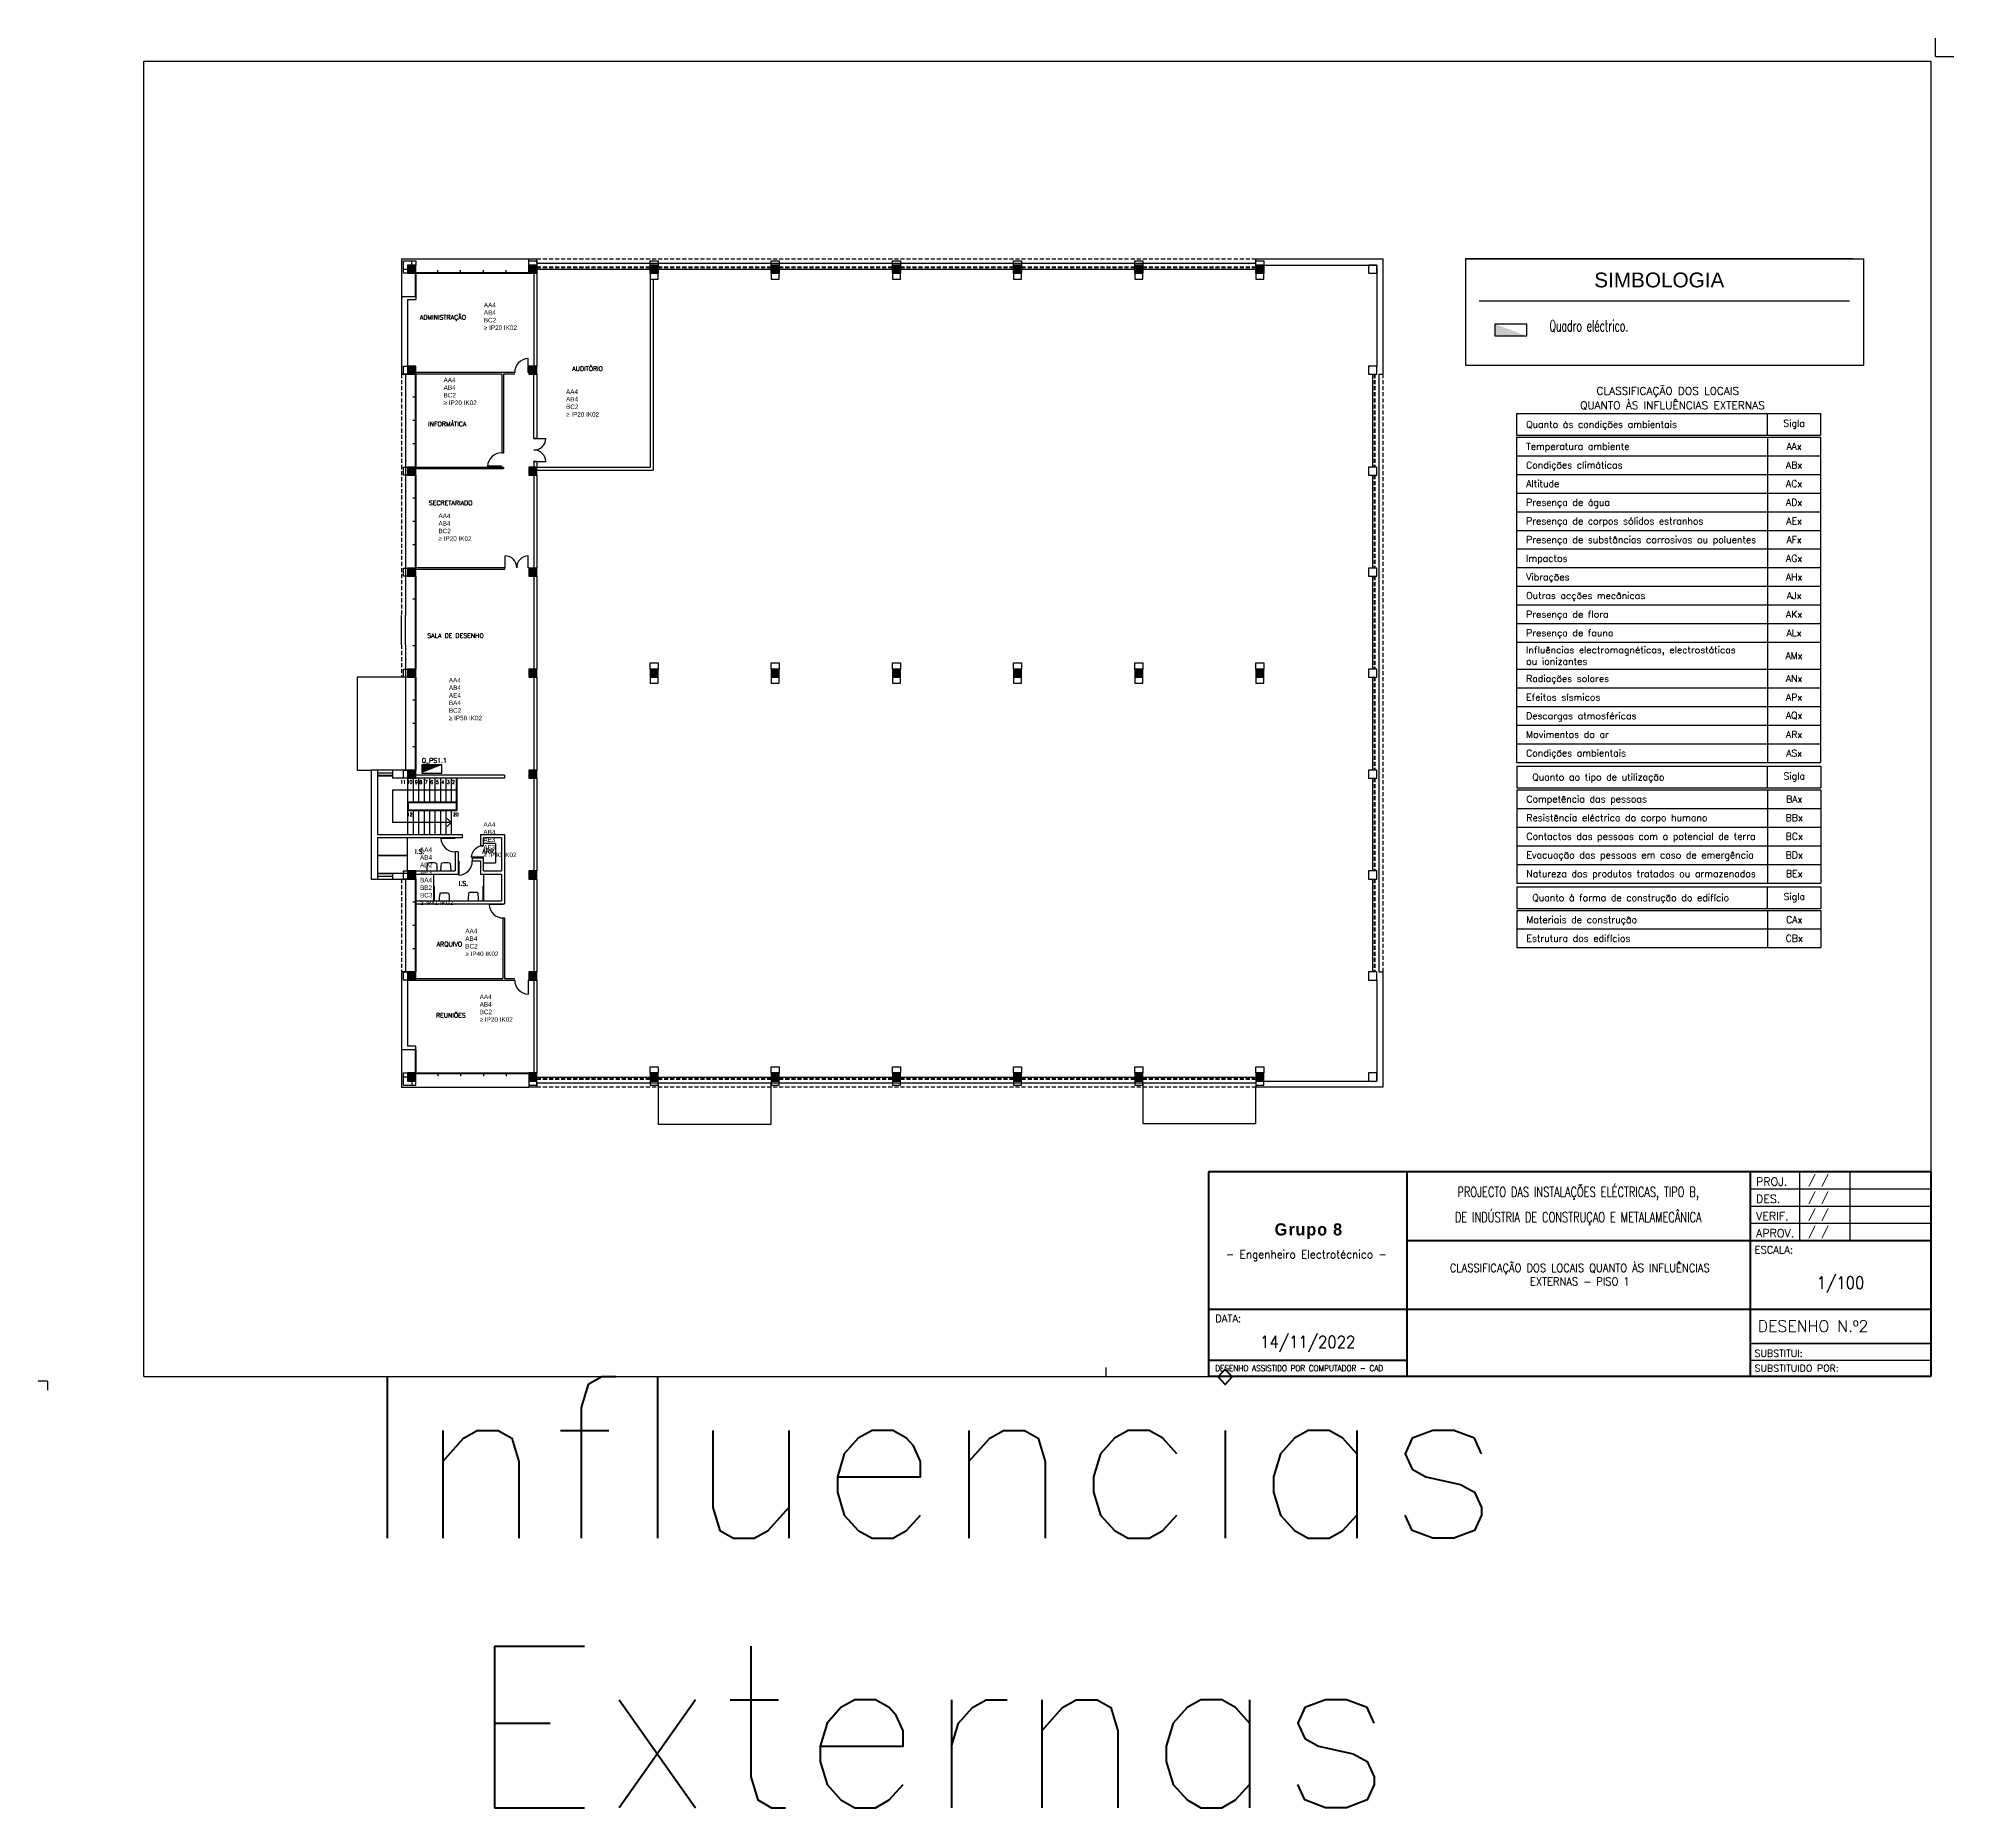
# Model space of a CAD drawing. Extents: x -9 to 600, y -23 to 65.
# Drawn here: x 119.8 to 214.6, y -23 to 64.6 of the extents above; entities that cross this region are included whole.
import ezdxf
from ezdxf.enums import TextEntityAlignment as Align

# ---------------------------------------------------------------- set-up
doc = ezdxf.new("R2010")
doc.units = 0
doc.header["$LTSCALE"] = 0.8
doc.header["$MEASUREMENT"] = 0
doc.linetypes.add('HIDDEN', pattern=[0.375, 0.25, -0.125])
doc.layers.get('0').update_dxf_attribs({"color": 3, "linetype": 'CONTINUOUS'})
for name, color, linetype in [('Classificação influências externas', 6, 'CONTINUOUS'), ('Desenho base', 7, 'CONTINUOUS'), ('LEGENDA', 1, 'CONTINUOUS'), ('Quadros', 170, 'CONTINUOUS')]:
    doc.layers.add(name, color=color, linetype=linetype)
doc.styles.add('ARIAL', font='arial.ttf')
doc.styles.add('PEN', font='ROMANS.SHX', dxfattribs={"width": 0.7, "height": 1})
doc.styles.add('ROMANS', font='romans', dxfattribs={"width": 0.9})
doc.styles.get("Standard").update_dxf_attribs({"font": 'ROMANS'})

msp = doc.modelspace()

# ---------------------------------------------------------------- texts
at = {"color": 0, "linetype": 'Continuous', "lineweight": 20, "style": 'ROMANS'}
for s, p in [('PROJ.', (204.844, 7.769)), ('DES.', (204.844, 6.912)), ('VERIF.', (204.844, 6.065)), ('APROV.', (204.844, 5.217))]:
    msp.add_text(s, height=0.4, dxfattribs=at).set_placement(p)
at = {"color": 0, "lineweight": 20, "style": 'ROMANS'}
for s, height, p in [(' / /', 0.4, (207.148, 7.861)), (' / /', 0.4, (207.148, 7.011)), (' / /', 0.4, (207.148, 6.159)), (' / /', 0.4, (207.148, 5.309)), ('ESCALA:', 0.36, (204.772, 4.414)), ('DATA:', 0.36, (178.068, 1.014)), ('DESENHO N.º2 ', 0.57, (204.928, 0.527)), ('SUBSTITUI:', 0.34, (204.772, -0.697)), ('SUBSTITUIDO POR:', 0.34, (204.772, -1.437))]:
    msp.add_text(s, height=height, dxfattribs=at).set_placement(p)
at = {"color": 0, "lineweight": 20, "style": 'ROMANS', "width": 0.757635}
msp.add_text('DESENHO ASSISTIDO POR COMPUTADOR - CAD', height=0.304, dxfattribs=at).set_placement((178.068, -1.42), (186.382, -1.42), align=Align.FIT)
at = {"char_height": 0.225, "attachment_point": 1}
for s, heights, insert in [('{\\fArial|b0|i0|c0|p34;\\C215;\\c10507177;AA4\\PAB4\\PBC2\\C256;\\P\\C7;≥\\C256; IP20 IK02}', [2.579], (141.852, 51.483)), ('{\\fArial|b0|i0|c0|p34;\\C215;\\c10507177;AA4\\PAB4\\PBC2\\C256;\\P\\C7;≥\\C256; IP20 IK02}', [2.579], (139.859, 47.768)), ('{\\fArial|b0|i0|c0|p34;\\C215;\\c10507177;AA4\\PAB4\\PBC2\\C256;\\P\\C7;≥\\C256; IP20 IK02}', [2.579], (145.92, 47.192)), ('{\\fArial|b0|i0|c0|p34;\\C215;\\c10507177;AA4\\PAB4\\PBC2\\C256;\\P\\C7;≥\\C256; IP20 IK02}', [2.579], (139.605, 41.045)), ('{\\fArial|b0|i0|c0|p34;\\C215;\\c10507177;AA4\\PAB4\\PAE4\\PBA4\\PBC2\\C256;\\P\\C7;≥\\C256; IP50 IK02}', [3.503], (140.122, 32.909)), ('{\\fArial|b0|i0|c0|p34;\\C215;\\c10507177;AA4\\PAB4\\PAE3\\PAF3\\C256;\\P\\C7;≥\\C256; IP40 IK02}', [2.579], (141.829, 25.76)), ('{\\fArial|b0|i0|c0|p34;\\C215;\\c10507177;AA4\\PAB4\\PAD2\\PAE3\\PBA4\\PBB2\\PBC3\\P\\C7;≥\\C256; IP41 IK02}', [3.277], (138.693, 24.512)), ('{\\fArial|b0|i0|c0|p34;\\C215;\\c10507177;AA4\\PAB4\\PBC2\\C256;\\P\\C7;≥\\C256; IP40 IK02}', [2.579], (140.934, 20.485)), ('{\\fArial|b0|i0|c0|p34;\\C215;\\c10507177;AA4\\PAB4\\PBC2\\C256;\\P\\C7;≥\\C256; IP20 IK02}', [2.579], (141.645, 17.233))]:
    msp.add_mtext_dynamic_manual_height_columns(s, width=1.88787, gutter_width=1, heights=heights, dxfattribs=dict(at, insert=insert))
at = {"color": 0, "linetype": 'HIDDEN', "lineweight": 20, "insert": (196.037, 6.762), "char_height": 0.5, "width": 17.03517, "attachment_point": 5, "line_spacing_factor": 1.5, "style": 'ROMANS'}
msp.add_mtext('\\pxt28;{\\W0.71;PROJECTO DAS INSTALAÇÕES ELÉCTRICAS, TIPO B,\\PDE INDÚSTRIA DE CONSTRUÇAO E METALAMECÂNICA}', dxfattribs=at)
at = {"color": 7, "lineweight": 20, "attachment_point": 5, "style": 'ROMANS'}
for s, insert, char_height, width in [('\\pxt23;CLASSIFICAÇÃO DOS LOCAIS QUANTO ÀS INFLUÊNCIAS EXTERNAS - PISO 1', (196.114, 3.362), 0.4, 16.6992), ('14/11/2022', (182.644, -0.067), 0.6, 9.82)]:
    msp.add_mtext(s, dxfattribs=dict(at, insert=insert, char_height=char_height, width=width))
at = {"color": 0, "lineweight": 20, "insert": (209.024, 2.867), "char_height": 0.6, "width": 8.94, "attachment_point": 5, "style": 'ROMANS'}
msp.add_mtext('1/100', dxfattribs=at)
at = {"layer": 'Classificação influências externas'}
for s, p in [('QUANTO ÀS INFLUÊNCIAS EXTERNAS', (196.131, 46.215)), ('CLASSIFICAÇÃO DOS LOCAIS', (196.946, 46.926))]:
    msp.add_text(s, height=0.38219, dxfattribs=at).set_placement(p)
at = {"layer": 'Classificação influências externas', "color": 6}
for s, p in [('Quanto às condições ambientais', (193.46, 45.289)), ('Quanto ao tipo de utilização', (193.764, 27.829)), ('Quanto à forma de construção do edifício', (193.764, 21.86))]:
    msp.add_text(s, height=0.33632, dxfattribs=at).set_placement(p)
at = {"layer": 'Classificação influências externas', "color": 7}
for s, height, p in [('Temperatura ambiente', 0.33632, (193.46, 44.199)), ('Condições climáticas', 0.33632, (193.46, 43.276)), ('Altitude', 0.3363, (193.46, 42.353)), ('Presença de água', 0.33632, (193.46, 41.43)), ('Presença de corpos sólidos estranhos', 0.33632, (193.46, 40.507)), ('Presença de substâncias corrosivas ou poluentes', 0.33632, (193.46, 39.584)), ('Impactos', 0.3363, (193.46, 38.661)), ('Vibrações', 0.3363, (193.46, 37.738)), ('Outras acções mecânicas', 0.33632, (193.46, 36.815)), ('Presença de flora', 0.33632, (193.46, 35.892)), ('Presença de fauna', 0.33632, (193.46, 34.969)), ('Influências electromagnéticas, electrostáticas ', 0.33632, (193.46, 34.128)), ('ou ionizantes', 0.33632, (193.46, 33.554)), ('Radiações solares', 0.33632, (193.46, 32.708)), ('Efeitos sísmicos', 0.33632, (193.46, 31.785)), ('Descargas atmosféricas', 0.33632, (193.46, 30.862)), ('Movimentos do ar', 0.33632, (193.46, 29.939)), ('Condições ambientais', 0.33632, (193.46, 29.016)), ('Competência das pessoas', 0.33632, (193.473, 26.739)), ('Resistência eléctrica do corpo humano', 0.33632, (193.473, 25.816)), ('Contactos das pessoas com o potencial de terra', 0.33632, (193.473, 24.893)), ('Evacuação das pessoas em caso de emergência', 0.33632, (193.473, 23.97)), ('Natureza dos produtos tratados ou armazenados ', 0.33632, (193.473, 23.047)), ('Materiais de construção', 0.33632, (193.473, 20.771)), ('Estrutura dos edifícios', 0.33632, (193.473, 19.848))]:
    msp.add_text(s, height=height, dxfattribs=at).set_placement(p)
at = {"layer": 'Classificação influências externas', "color": 6, "char_height": 0.33632, "attachment_point": 4}
for insert, width in [((205.418, 45.457), 2.62271), ((205.418, 27.997), 2.6363), ((205.418, 22.029), 2.6363)]:
    msp.add_mtext('\\pxqc;Sigla', dxfattribs=dict(at, insert=insert, width=width))
at = {"layer": 'Classificação influências externas', "color": 7, "char_height": 0.3363, "attachment_point": 4}
for s, insert, width in [('\\pxqc;AAx', (205.418, 44.373), 2.62271), ('\\pxqc;ABx', (205.418, 43.444), 2.62271), ('\\pxqc;ACx', (205.418, 42.521), 2.62271), ('\\pxqc;ADx', (205.418, 41.598), 2.62271), ('\\pxqc;AEx', (205.418, 40.674), 2.62271), ('\\pxqc;AFx', (205.418, 39.751), 2.62271), ('\\pxqc;AGx', (205.418, 38.828), 2.62271), ('\\pxqc;AHx', (205.418, 37.905), 2.62271), ('\\pxqc;AJx', (205.418, 36.982), 2.62271), ('\\pxqc;AKx', (205.418, 36.059), 2.62271), ('\\pxqc;ALx', (205.418, 35.136), 2.62271), ('\\pxqc;AMx', (205.418, 34.006), 2.62271), ('\\pxqc;ANx', (205.418, 32.875), 2.62271), ('\\pxqc;APx', (205.418, 31.952), 2.62271), ('\\pxqc;AQx', (205.418, 31.036), 2.62271), ('\\pxqc;ARx', (205.418, 30.106), 2.62271), ('\\pxqc;ASx', (205.418, 29.183), 2.62271), ('\\pxqc;BAx', (205.418, 26.907), 2.6363), ('\\pxqc;BBx', (205.418, 25.984), 2.6363), ('\\pxqc;BCx', (205.418, 25.061), 2.6363), ('\\pxqc;BDx', (205.418, 24.138), 2.6363), ('\\pxqc;BEx', (205.418, 23.215), 2.6363), ('\\pxqc;CAx', (205.418, 20.938), 2.6363), ('\\pxqc;CBx', (205.418, 20.015), 2.6363)]:
    msp.add_mtext(s, dxfattribs=dict(at, insert=insert, width=width))
at = {"layer": 'Desenho base', "style": 'ROMANS'}
for s, p in [('ADMINISTRAÇÃO', (138.682, 50.648)), ('AUDITÓRIO', (146.224, 48.103)), ('INFORMÁTICA', (139.097, 45.367)), ('SECRETARIADO', (139.129, 41.457)), ('SALA DE DESENHO', (139.049, 34.887)), ('I.S.', (138.454, 24.201)), ('ARR.', (141.777, 24.22)), ('I.S.', (140.611, 22.621)), ('ARQUIVO', (139.515, 19.611)), ('REUNIÕES', (139.48, 16.088))]:
    msp.add_text(s, height=0.225, dxfattribs=at).set_placement(p)
at = {"layer": 'Desenho base'}
for s, height, style, width, p in [('Quadro eléctrico.', 0.56403, 'PEN', 0.6, (194.616, 50.058, 0.001)), ('11', 0.175, 'ROMANS', 0.9, (137.713, 27.662)), ('10', 0.175, 'ROMANS', 0.9, (138.039, 27.662)), ('9', 0.175, 'ROMANS', 0.9, (138.449, 27.662)), ('8', 0.175, 'ROMANS', 0.9, (138.663, 27.662)), ('7', 0.175, 'ROMANS', 0.9, (138.933, 27.662)), ('6', 0.175, 'ROMANS', 0.9, (139.203, 27.662)), ('5', 0.175, 'ROMANS', 0.9, (139.483, 27.662)), ('4', 0.175, 'ROMANS', 0.9, (139.744, 27.662)), ('3', 0.175, 'ROMANS', 0.9, (140.023, 27.662)), ('2', 0.175, 'ROMANS', 0.9, (140.275, 27.662)), ('12', 0.175, 'ROMANS', 0.9, (138.048, 26.059)), ('20', 0.175, 'ROMANS', 0.9, (140.331, 26.059))]:
    msp.add_text(s, height=height, dxfattribs=dict(at, style=style, width=width)).set_placement(p)
at = {"layer": 'Desenho base', "lineweight": 20, "insert": (182.576, 4.972), "char_height": 1, "attachment_point": 5}
msp.add_mtext_dynamic_manual_height_columns('{\\fVivaldi|b1|i0|c0|p66;\\H0.6x;\\T1.1;\\C7; Grupo 8\\H1.66667x;\\P\\Fromans|c0;\\H0.2x;\\T1;\\P\\H2x;\\W0.95;- Engenheiro Electrotécnico -}', width=9.81896, gutter_width=2, heights=[0], dxfattribs=at)
at = {"layer": 'Desenho base', "insert": (163.986, -12.357), "char_height": 8, "attachment_point": 5}
msp.add_mtext_dynamic_manual_height_columns('Influencias Externas', width=63.19061, gutter_width=15, heights=[0], dxfattribs=at)
at = {"layer": 'LEGENDA', "color": 1, "style": 'ARIAL'}
msp.add_text('SIMBOLOGIA', height=0.7343, dxfattribs=at).set_placement((200.052, 52.609, 0.001), align=Align.MIDDLE_CENTER)
at = {"layer": 'Quadros', "style": 'ROMANS'}
msp.add_text('Q_PS1.1', height=0.225, dxfattribs=at).set_placement((138.779, 28.705))

# ---------------------------------------------------------------- blocks, each defined once
blk = doc.blocks.new('PE')
for p, q in [((0, 0), (5, 0)), ((5, 0), (5, 100))]:
    blk.add_line(p, q)
blk.add_arc((0, 0), 100, 0, 87.134)
blk = doc.blocks.new('PD')
for p, q in [((-5, 0), (-5, 100)), ((0, 0), (-5, 0))]:
    blk.add_line(p, q)
blk.add_arc((0, 0), 100, 92.866, 180)
blk = doc.blocks.new('*X13')
at = {"color": 0}
for p, q in [((15.8, 29.801), (16.199, 30.2)), ((15.8, 29.871), (16.129, 30.2)), ((15.8, 29.942), (16.058, 30.2)), ((15.8, 30.013), (15.987, 30.2)), ((15.8, 30.084), (15.916, 30.2)), ((15.8, 30.154), (15.846, 30.2)), ((15.87, 29.8), (16.2, 30.13)), ((15.941, 29.8), (16.2, 30.059)), ((16.011, 29.8), (16.2, 29.989)), ((16.082, 29.8), (16.2, 29.918)), ((16.153, 29.8), (16.2, 29.847))]:
    blk.add_line(p, q, dxfattribs=at)
blk = doc.blocks.new('QUAD')
for p, q in [((0, 0), (0, 0.4)), ((0, 0.4), (1, 0.4)), ((1, 0), (0, 0)), ((1, 0.4), (1, 0))]:
    blk.add_line(p, q)
blk.add_solid([(0, 0.4), (1, 0.4), (1, 0), (1, 0.4)])
blk = doc.blocks.new('Folha A3')
at = {"color": 0}
for p, q in [((412, 289), (412, 293)), ((412, 289), (416, 289)), ((21, 288), (411, 288)), ((21, 1), (21, 288)), ((411, 288), (411, 1)), ((0, 0), (-2, 0)), ((0, 0), (0, -2)), ((21, 1), (411, 1)), ((231, 3), (231, 1))]:
    blk.add_line(p, q, dxfattribs=at)

# ---------------------------------------------------------------- linework, layer by layer
at = {"color": 0, "lineweight": 120}
for p, q in [((213.494, 8.462), (177.734, 8.462)), ((177.734, 8.462), (177.734, -1.678)), ((213.494, 8.462), (213.494, -1.678)), ((213.494, -1.678), (177.734, -1.678))]:
    msp.add_line(p, q, dxfattribs=at)
at = {"color": 0, "lineweight": 60}
for p, q in [((187.554, 8.462), (187.554, -1.678)), ((204.554, 8.462), (204.554, -1.678)), ((187.554, 5.062), (213.494, 5.062)), ((177.734, 1.662), (213.494, 1.662)), ((187.554, -0.888), (177.734, -0.888))]:
    msp.add_line(p, q, dxfattribs=at)
at = {"color": 0, "lineweight": 30}
for p, q in [((204.554, 7.612), (213.494, 7.612)), ((206.994, 8.462), (206.994, 5.062)), ((209.494, 8.462), (209.494, 5.062)), ((204.554, 6.762), (213.494, 6.762)), ((204.554, 5.91), (213.494, 5.91)), ((204.554, -0.038), (213.494, -0.038)), ((213.494, -0.888), (204.554, -0.888)), ((213.494, -0.038), (204.674, -0.038))]:
    msp.add_line(p, q, dxfattribs=at)
at = {"layer": 'Classificação influências externas', "color": 10}
for p, q in [((192.982, 45.99), (208.041, 45.99)), ((192.982, 45.99), (192.982, 44.924)), ((205.418, 44.924), (205.418, 45.99)), ((208.041, 45.99), (208.041, 44.924)), ((192.982, 44.924), (208.041, 44.924)), ((192.982, 44.828), (208.041, 44.828)), ((192.982, 44.828), (192.982, 28.722)), ((205.418, 44.828), (205.418, 28.722)), ((208.041, 44.828), (208.041, 28.722)), ((192.982, 43.905), (208.041, 43.905)), ((192.982, 42.982), (208.041, 42.982)), ((192.982, 42.059), (208.041, 42.059)), ((192.982, 41.136), (208.041, 41.136)), ((192.982, 40.213), (208.041, 40.213)), ((192.982, 39.29), (208.041, 39.29)), ((192.982, 38.367), (208.041, 38.367)), ((192.982, 37.444), (208.041, 37.444)), ((192.982, 36.521), (208.041, 36.521)), ((192.982, 35.598), (208.041, 35.598)), ((192.982, 34.675), (208.041, 34.675)), ((192.982, 33.337), (208.041, 33.337)), ((192.982, 32.414), (208.041, 32.414)), ((192.982, 31.491), (208.041, 31.491)), ((192.982, 30.568), (208.041, 30.568)), ((192.982, 29.645), (208.041, 29.645)), ((192.982, 28.722), (208.041, 28.722)), ((192.996, 28.531), (208.055, 28.531)), ((192.996, 28.531), (192.996, 27.464)), ((205.418, 27.464), (205.418, 28.531)), ((208.055, 28.531), (208.055, 27.464)), ((192.996, 27.464), (208.055, 27.464)), ((192.996, 27.368), (208.055, 27.368)), ((192.996, 27.368), (192.996, 22.753)), ((205.418, 27.368), (205.418, 22.753)), ((208.055, 27.368), (208.055, 22.753)), ((192.996, 26.445), (208.055, 26.445)), ((192.996, 25.522), (208.055, 25.522)), ((192.996, 24.599), (208.055, 24.599)), ((192.996, 23.676), (208.055, 23.676)), ((192.996, 22.753), (208.055, 22.753)), ((192.996, 22.562), (192.996, 21.495)), ((192.996, 22.562), (208.055, 22.562)), ((205.418, 21.495), (205.418, 22.562)), ((208.055, 22.562), (208.055, 21.495)), ((192.996, 21.495), (208.055, 21.495)), ((192.996, 21.4), (208.055, 21.4)), ((192.996, 21.4), (192.996, 19.554)), ((205.418, 21.4), (205.418, 19.554)), ((208.055, 21.4), (208.055, 19.554)), ((192.996, 20.477), (208.055, 20.477)), ((192.996, 19.554), (208.055, 19.554))]:
    msp.add_line(p, q, dxfattribs=at)
at = {"layer": 'Desenho base'}
for p, q in [((137.779, 53.648), (144.079, 53.648)), ((137.879, 52.948), (137.879, 53.548)), ((137.879, 53.548), (138.479, 53.548)), ((137.879, 53.148), (138.079, 53.148)), ((138.079, 53.348), (138.079, 52.948)), ((138.479, 53.348), (138.079, 53.348)), ((138.279, 53.348), (138.279, 53.548)), ((138.479, 53.548), (138.479, 53.348)), ((138.479, 52.948), (138.479, 53.348)), ((144.079, 53.648), (144.479, 53.648)), ((144.079, 53.348), (144.079, 53.648)), ((144.479, 53.348), (144.079, 53.348)), ((144.079, 53.348), (144.079, 52.948)), ((144.479, 53.448), (144.479, 53.648)), ((144.479, 53.448), (180.079, 53.448)), ((144.479, 52.948), (144.479, 53.348)), ((144.479, 53.148), (150.079, 53.148)), ((150.479, 53.348), (150.079, 53.348)), ((150.079, 53.348), (150.079, 52.948)), ((150.479, 52.948), (150.479, 53.348)), ((150.479, 53.148), (156.079, 53.148)), ((156.479, 53.348), (156.079, 53.348)), ((156.079, 53.348), (156.079, 52.948)), ((156.479, 52.948), (156.479, 53.348)), ((156.479, 53.148), (162.079, 53.148)), ((162.479, 53.348), (162.079, 53.348)), ((162.079, 53.348), (162.079, 52.948)), ((162.479, 52.948), (162.479, 53.348)), ((162.479, 53.148), (168.079, 53.148)), ((168.479, 53.348), (168.079, 53.348)), ((168.079, 53.348), (168.079, 52.948)), ((168.479, 52.948), (168.479, 53.348)), ((168.479, 53.148), (174.079, 53.148)), ((174.479, 53.348), (174.079, 53.348)), ((174.079, 53.348), (174.079, 52.948)), ((174.479, 52.948), (174.479, 53.348)), ((174.479, 53.148), (180.079, 53.148)), ((180.079, 53.648), (186.359, 53.648)), ((180.079, 53.448), (180.079, 53.648)), ((180.479, 53.348), (180.079, 53.348)), ((180.079, 53.348), (180.079, 52.948)), ((180.479, 53.348), (186.059, 53.348)), ((180.479, 52.948), (180.479, 53.348)), ((186.059, 53.348), (185.659, 53.348)), ((185.659, 53.348), (185.659, 52.948)), ((186.059, 53.348), (186.059, 48.348)), ((186.059, 52.948), (186.059, 53.348)), ((186.359, 53.648), (186.359, 47.948)), ((190.464, 53.648), (190.464, 53.648)), ((190.464, 53.648), (210.173, 53.648)), ((209.641, 53.648, 0.002), (190.464, 53.648)), ((190.464, 53.648), (190.464, 48.389)), ((210.173, 53.648), (210.173, 53.648)), ((210.173, 48.389), (210.173, 53.648)), ((138.079, 52.948), (137.879, 52.948)), ((138.079, 52.948), (138.479, 52.948)), ((138.449, 52.948), (138.449, 51.798)), ((138.479, 52.978), (144.079, 52.978)), ((138.479, 52.948), (144.079, 52.948)), ((138.479, 52.948), (138.479, 51.798)), ((139.579, 52.948), (139.579, 53.098)), ((140.704, 52.948), (140.704, 53.098)), ((141.829, 52.948), (141.829, 53.098)), ((142.954, 52.948), (142.954, 53.098)), ((144.079, 52.948), (144.479, 52.948)), ((144.329, 52.948), (144.329, 48.348)), ((144.479, 52.948), (144.479, 48.348)), ((150.079, 52.948), (150.479, 52.948)), ((150.079, 52.648), (150.079, 43.348)), ((150.229, 52.648), (150.229, 43.198)), ((156.079, 52.948), (156.479, 52.948)), ((162.079, 52.948), (162.479, 52.948)), ((168.079, 52.948), (168.479, 52.948)), ((174.079, 52.948), (174.479, 52.948)), ((180.079, 52.948), (180.479, 52.948)), ((185.659, 52.948), (186.059, 52.948)), ((137.779, 51.798), (137.779, 47.948)), ((137.779, 51.798), (138.479, 51.798)), ((138.079, 51.648), (138.479, 51.648)), ((138.079, 51.648), (138.079, 48.348)), ((138.479, 51.798), (138.479, 51.648)), ((191.141, 51.571, 0.001), (209.478, 51.571, 0.001)), ((190.464, 48.389), (210.173, 48.389)), ((137.779, 47.948), (138.079, 47.948)), ((137.979, 47.948), (137.979, 36.004)), ((138.479, 48.348), (138.079, 48.348)), ((138.079, 48.348), (138.079, 47.948)), ((138.079, 47.948), (138.479, 47.948)), ((138.449, 47.948), (138.449, 43.348)), ((138.479, 47.948), (138.479, 48.348)), ((138.479, 47.948), (138.479, 43.348)), ((144.479, 48.348), (144.079, 48.348)), ((144.079, 48.348), (144.079, 47.948)), ((144.079, 47.948), (144.479, 47.948)), ((144.33, 44.758), (144.329, 47.948)), ((144.479, 47.948), (144.479, 48.348)), ((144.479, 47.948), (144.479, 44.758)), ((186.059, 48.348), (185.659, 48.348)), ((185.659, 48.348), (185.659, 47.948)), ((185.659, 47.948), (186.059, 47.948)), ((185.859, 47.948), (185.859, 43.348)), ((186.059, 47.948), (186.059, 48.348)), ((186.159, 47.948), (186.159, 18.348)), ((186.159, 47.948), (186.359, 47.948)), ((138.479, 46.798), (138.33, 46.798)), ((138.479, 45.648), (138.33, 45.648)), ((144.479, 44.758), (144.33, 44.758)), ((138.479, 44.498), (138.33, 44.498)), ((142.749, 44.048), (142.829, 44.048)), ((138.479, 43.348), (138.079, 43.348)), ((138.079, 43.348), (138.079, 42.948)), ((138.079, 42.948), (138.479, 42.948)), ((138.449, 42.948), (138.449, 38.348)), ((138.479, 43.348), (142.829, 43.348)), ((138.479, 42.948), (138.479, 43.348)), ((138.479, 43.268), (142.829, 43.268)), ((138.479, 42.948), (138.479, 38.348)), ((144.479, 43.348), (144.079, 43.348)), ((144.079, 43.348), (144.079, 42.948)), ((144.079, 43.348), (144.329, 43.348)), ((144.079, 42.948), (144.479, 42.948)), ((144.329, 42.948), (144.329, 38.348)), ((144.329, 42.948), (144.329, 42.916)), ((144.479, 43.618), (144.33, 43.618)), ((144.33, 43.618), (144.33, 43.348)), ((144.479, 43.618), (144.479, 43.348)), ((144.479, 42.948), (144.479, 43.348)), ((144.479, 43.348), (150.079, 43.348)), ((144.479, 43.198), (150.229, 43.198)), ((144.479, 42.948), (144.479, 38.348)), ((186.059, 43.348), (185.659, 43.348)), ((185.659, 43.348), (185.659, 42.948)), ((185.659, 42.948), (186.059, 42.948)), ((185.859, 42.948), (185.859, 38.348)), ((186.059, 42.948), (186.059, 43.348)), ((138.479, 41.798), (138.33, 41.798)), ((138.479, 40.648), (138.33, 40.648)), ((138.479, 39.498), (138.33, 39.498)), ((138.479, 38.348), (138.079, 38.348)), ((138.079, 38.348), (138.079, 37.948)), ((138.079, 37.948), (138.479, 37.948)), ((138.449, 37.948), (138.449, 36.004)), ((142.879, 38.358), (138.479, 38.358)), ((138.479, 37.948), (138.479, 38.348)), ((142.879, 38.278), (138.479, 38.278)), ((138.479, 37.948), (138.479, 36.004)), ((142.879, 38.358), (142.879, 38.278)), ((144.079, 38.358), (144.079, 38.278)), ((144.479, 38.348), (144.079, 38.348)), ((144.079, 38.348), (144.079, 37.948)), ((144.079, 37.948), (144.479, 37.948)), ((144.329, 37.948), (144.329, 33.348)), ((144.479, 37.948), (144.479, 38.348)), ((144.479, 37.948), (144.479, 33.348)), ((186.059, 38.348), (185.659, 38.348)), ((185.659, 38.348), (185.659, 37.948)), ((185.659, 37.948), (186.059, 37.948)), ((185.859, 37.948), (185.859, 33.348)), ((186.059, 37.948), (186.059, 38.348)), ((138.479, 36.798), (138.33, 36.798)), ((137.779, 34.54), (137.779, 36.004)), ((137.979, 34.54), (137.979, 36.004)), ((138.449, 36.004), (138.449, 34.54)), ((138.479, 36.004), (138.479, 34.54)), ((137.979, 34.54), (137.979, 28.348)), ((138.479, 34.498), (138.33, 34.498)), ((138.449, 34.54), (138.449, 33.348)), ((138.479, 34.54), (138.479, 33.348)), ((138.479, 33.348), (138.079, 33.348)), ((138.079, 33.348), (138.079, 32.948)), ((138.479, 32.948), (138.479, 33.348)), ((144.479, 33.348), (144.079, 33.348)), ((144.079, 33.348), (144.079, 32.948)), ((144.479, 32.948), (144.479, 33.348)), ((150.479, 33.348), (150.079, 33.348)), ((150.079, 33.348), (150.079, 32.948)), ((150.479, 32.948), (150.479, 33.348)), ((156.479, 33.348), (156.079, 33.348)), ((156.079, 33.348), (156.079, 32.948)), ((156.479, 32.948), (156.479, 33.348)), ((162.479, 33.348), (162.079, 33.348)), ((162.079, 33.348), (162.079, 32.948)), ((162.479, 32.948), (162.479, 33.348)), ((168.479, 33.348), (168.079, 33.348)), ((168.079, 33.348), (168.079, 32.948)), ((168.479, 32.948), (168.479, 33.348)), ((174.479, 33.348), (174.079, 33.348)), ((174.079, 33.348), (174.079, 32.948)), ((174.479, 32.948), (174.479, 33.348)), ((180.479, 33.348), (180.079, 33.348)), ((180.079, 33.348), (180.079, 32.948)), ((180.479, 32.948), (180.479, 33.348)), ((186.059, 33.348), (185.659, 33.348)), ((185.659, 33.348), (185.659, 32.948)), ((186.059, 32.948), (186.059, 33.348)), ((135.579, 32.948), (135.579, 28.348)), ((137.979, 32.948), (135.579, 32.948)), ((138.079, 32.948), (138.479, 32.948)), ((138.449, 32.948), (138.449, 28.348)), ((138.479, 32.948), (138.479, 28.348)), ((144.079, 32.948), (144.479, 32.948)), ((144.329, 32.948), (144.329, 28.348)), ((144.479, 32.948), (144.479, 28.348)), ((150.079, 32.948), (150.479, 32.948)), ((156.079, 32.948), (156.479, 32.948)), ((162.079, 32.948), (162.479, 32.948)), ((168.079, 32.948), (168.479, 32.948)), ((174.079, 32.948), (174.479, 32.948)), ((180.079, 32.948), (180.479, 32.948)), ((185.659, 32.948), (186.059, 32.948)), ((185.859, 32.948), (185.859, 28.348)), ((138.479, 31.798), (138.33, 31.798)), ((138.479, 30.648), (138.33, 30.648)), ((138.479, 29.498), (138.33, 29.498)), ((135.579, 28.348), (136.279, 28.348)), ((136.579, 28.348), (136.279, 28.348)), ((136.279, 28.348), (136.279, 22.948)), ((137.329, 28.348), (136.579, 28.348)), ((136.579, 28.348), (136.579, 25.148)), ((137.329, 28.198), (136.579, 28.198)), ((137.329, 28.078), (136.579, 28.078)), ((137.329, 28.048), (136.579, 28.048)), ((137.329, 28.348), (137.329, 27.948)), ((138.079, 28.348), (137.329, 28.348)), ((138.079, 27.948), (137.329, 27.948)), ((138.479, 28.348), (138.079, 28.348)), ((138.079, 28.348), (138.079, 27.948)), ((138.079, 27.948), (138.079, 26.748)), ((138.079, 27.948), (138.479, 27.948)), ((138.349, 27.948), (138.349, 26.748)), ((138.479, 27.948), (138.479, 28.348)), ((142.879, 28.098), (138.479, 28.098)), ((142.879, 27.948), (138.479, 27.948)), ((138.619, 27.948), (138.619, 26.748)), ((138.889, 27.948), (138.889, 26.748)), ((139.159, 27.948), (139.159, 26.748)), ((139.429, 27.948), (139.429, 26.748)), ((139.699, 27.948), (139.699, 26.748)), ((139.969, 27.948), (139.969, 26.748)), ((140.239, 27.948), (140.239, 26.748)), ((140.479, 27.948), (140.479, 26.378)), ((140.509, 27.948), (140.509, 26.348)), ((142.879, 28.098), (142.879, 27.948)), ((144.479, 28.348), (144.079, 28.348)), ((144.079, 28.348), (144.079, 27.948)), ((144.079, 27.948), (144.479, 27.948)), ((144.329, 27.948), (144.329, 23.348)), ((144.479, 27.948), (144.479, 28.348)), ((144.479, 27.948), (144.479, 23.348)), ((186.059, 28.348), (185.659, 28.348)), ((185.659, 28.348), (185.659, 27.948)), ((185.659, 27.948), (186.059, 27.948)), ((185.859, 27.948), (185.859, 23.348)), ((186.059, 27.948), (186.059, 28.348)), ((140.479, 27.348), (137.329, 27.348)), ((137.329, 27.348), (137.329, 25.748)), ((138.079, 26.748), (138.079, 26.348)), ((140.479, 26.748), (138.079, 26.748)), ((138.109, 26.718), (138.109, 26.378)), ((140.479, 26.718), (138.109, 26.718)), ((140.239, 25.748), (137.329, 25.748)), ((138.079, 26.348), (138.079, 25.148)), ((138.079, 26.348), (140.509, 26.348)), ((138.109, 26.378), (140.479, 26.378)), ((138.349, 26.348), (138.349, 25.148)), ((138.619, 26.348), (138.619, 25.148)), ((138.889, 26.348), (138.889, 25.148)), ((139.159, 26.348), (139.159, 25.148)), ((139.429, 26.348), (139.429, 25.148)), ((139.699, 26.348), (139.699, 25.148)), ((139.969, 26.348), (139.969, 25.148)), ((140.239, 25.748), (140.039, 25.948)), ((140.239, 25.748), (140.039, 25.548)), ((140.239, 26.348), (140.239, 25.148)), ((136.579, 25.148), (140.779, 25.148)), ((140.779, 24.998), (136.579, 24.998)), ((136.579, 24.998), (136.579, 22.948)), ((138.079, 23.348), (138.079, 24.998)), ((140.779, 25.148), (140.779, 24.998)), ((141.679, 25.148), (142.879, 25.148)), ((141.679, 25.148), (141.679, 24.598)), ((141.829, 24.598), (141.829, 24.998)), ((142.729, 24.998), (141.829, 24.998)), ((142.429, 24.708), (141.829, 24.708)), ((142.429, 24.708), (142.429, 23.748)), ((142.729, 24.998), (142.729, 23.348)), ((142.879, 25.148), (142.879, 21.723)), ((136.579, 24.138), (138.079, 24.138)), ((136.579, 24.108), (138.079, 24.108)), ((140.579, 24.298), (140.429, 24.298)), ((140.429, 24.298), (140.429, 23.348)), ((140.579, 24.298), (140.579, 23.198)), ((141.279, 23.998), (141.279, 23.848)), ((141.279, 23.998), (141.829, 23.998)), ((141.279, 23.848), (141.679, 23.848)), ((141.679, 24.598), (141.829, 24.598)), ((141.679, 23.848), (141.679, 23.198)), ((141.829, 23.348), (141.829, 23.998)), ((141.829, 23.748), (142.429, 23.748)), ((136.279, 22.948), (136.579, 22.948)), ((136.579, 23.248), (137.329, 23.248)), ((136.579, 23.218), (137.329, 23.218)), ((136.579, 23.098), (137.329, 23.098)), ((136.579, 22.948), (137.329, 22.948)), ((137.329, 23.248), (137.329, 22.948)), ((137.329, 23.248), (138.079, 23.248)), ((137.329, 22.948), (138.079, 22.948)), ((137.979, 22.948), (137.979, 18.348)), ((138.479, 23.348), (138.079, 23.348)), ((138.079, 23.348), (138.079, 22.948)), ((138.079, 22.948), (138.479, 22.948)), ((138.449, 22.948), (138.449, 18.348)), ((138.479, 23.348), (140.429, 23.348)), ((138.479, 22.948), (138.479, 23.348)), ((138.479, 23.198), (140.579, 23.198)), ((138.479, 22.948), (138.479, 18.348)), ((139.379, 21.873), (139.379, 23.198)), ((141.679, 23.198), (142.729, 23.198)), ((141.829, 23.348), (142.729, 23.348)), ((141.829, 23.198), (141.829, 21.873)), ((142.729, 23.198), (142.729, 21.873)), ((144.479, 23.348), (144.079, 23.348)), ((144.079, 23.348), (144.079, 22.948)), ((144.079, 22.948), (144.479, 22.948)), ((144.329, 22.948), (144.329, 18.348)), ((144.479, 22.948), (144.479, 23.348)), ((144.479, 22.948), (144.479, 18.348)), ((186.059, 23.348), (185.659, 23.348)), ((185.659, 23.348), (185.659, 22.948)), ((185.659, 22.948), (186.059, 22.948)), ((185.859, 22.948), (185.859, 18.348)), ((186.059, 22.948), (186.059, 23.348)), ((138.479, 21.873), (142.729, 21.873)), ((139.379, 22.598), (139.409, 22.598)), ((139.409, 21.873), (139.409, 22.598)), ((141.799, 22.598), (141.829, 22.598)), ((141.799, 22.598), (141.799, 21.873)), ((138.479, 21.798), (138.33, 21.798)), ((138.479, 21.723), (142.879, 21.723)), ((142.799, 21.023), (142.879, 21.023)), ((138.479, 20.648), (138.33, 20.648)), ((138.479, 19.498), (138.33, 19.498)), ((137.779, 18.348), (137.779, 14.498)), ((138.079, 18.348), (137.779, 18.348)), ((138.479, 18.348), (138.079, 18.348)), ((138.079, 18.348), (138.079, 17.948)), ((138.479, 17.948), (138.479, 18.348)), ((144.479, 18.348), (144.079, 18.348)), ((144.079, 18.348), (144.079, 17.948)), ((144.479, 17.948), (144.479, 18.348)), ((186.059, 18.348), (185.659, 18.348)), ((185.659, 18.348), (185.659, 17.948)), ((186.059, 17.948), (186.059, 18.348)), ((186.159, 18.348), (186.359, 18.348)), ((186.359, 18.348), (186.359, 12.648)), ((138.079, 17.948), (138.079, 14.678)), ((138.079, 17.948), (138.479, 17.948)), ((144.079, 17.948), (144.479, 17.948)), ((144.329, 17.948), (144.329, 13.348)), ((144.479, 17.948), (144.479, 13.348)), ((185.659, 17.948), (186.059, 17.948)), ((186.059, 17.948), (186.059, 12.948)), ((137.779, 14.498), (137.779, 12.648)), ((138.449, 14.498), (137.779, 14.498)), ((138.479, 14.678), (138.079, 14.678)), ((138.449, 14.498), (138.449, 13.348)), ((138.479, 14.498), (138.479, 14.678)), ((138.479, 14.498), (138.479, 13.348)), ((137.879, 13.348), (138.079, 13.348)), ((137.879, 12.748), (137.879, 13.348)), ((138.479, 13.348), (138.079, 13.348)), ((138.079, 13.348), (138.079, 12.948)), ((138.479, 13.348), (144.079, 13.348)), ((138.479, 12.948), (138.479, 13.348)), ((138.479, 13.318), (144.079, 13.318)), ((139.579, 13.348), (139.579, 13.198)), ((140.704, 13.348), (140.704, 13.198)), ((141.829, 13.348), (141.829, 13.198)), ((142.954, 13.348), (142.954, 13.198)), ((144.479, 13.348), (144.079, 13.348)), ((144.079, 13.348), (144.079, 12.948)), ((144.479, 12.948), (144.479, 13.348)), ((150.479, 13.348), (150.079, 13.348)), ((150.079, 13.348), (150.079, 12.948)), ((150.479, 12.948), (150.479, 13.348)), ((156.479, 13.348), (156.079, 13.348)), ((156.079, 13.348), (156.079, 12.948)), ((156.479, 12.948), (156.479, 13.348)), ((162.479, 13.348), (162.079, 13.348)), ((162.079, 13.348), (162.079, 12.948)), ((162.479, 12.948), (162.479, 13.348)), ((168.479, 13.348), (168.079, 13.348)), ((168.079, 13.348), (168.079, 12.948)), ((168.479, 12.948), (168.479, 13.348)), ((174.479, 13.348), (174.079, 13.348)), ((174.079, 13.348), (174.079, 12.948)), ((174.479, 12.948), (174.479, 13.348)), ((180.479, 13.348), (180.079, 13.348)), ((180.079, 13.348), (180.079, 12.948)), ((180.479, 12.948), (180.479, 13.348)), ((186.059, 13.348), (185.659, 13.348)), ((185.659, 13.348), (185.659, 12.948)), ((186.059, 12.948), (186.059, 13.348)), ((137.779, 12.648), (144.079, 12.648)), ((138.079, 13.148), (137.879, 13.148)), ((137.879, 12.748), (138.479, 12.748)), ((138.079, 12.948), (138.479, 12.948)), ((138.279, 12.948), (138.279, 12.748)), ((138.479, 12.748), (138.479, 12.948)), ((144.079, 12.948), (144.079, 12.648)), ((144.079, 12.948), (144.479, 12.948)), ((144.479, 12.648), (144.079, 12.648)), ((144.479, 13.148), (150.079, 13.148)), ((180.079, 12.848), (144.479, 12.848)), ((144.479, 12.848), (144.479, 12.648)), ((150.079, 12.948), (150.479, 12.948)), ((150.479, 13.148), (156.079, 13.148)), ((150.479, 12.848), (150.479, 10.818)), ((156.079, 12.948), (156.479, 12.948)), ((156.079, 10.818), (156.079, 12.848)), ((156.479, 13.148), (162.079, 13.148)), ((162.079, 12.948), (162.479, 12.948)), ((162.479, 13.148), (168.079, 13.148)), ((168.079, 12.948), (168.479, 12.948)), ((168.479, 13.148), (174.079, 13.148)), ((174.079, 12.948), (174.479, 12.948)), ((174.479, 13.148), (180.079, 13.148)), ((174.479, 12.848), (174.479, 10.848)), ((180.079, 12.948), (180.479, 12.948)), ((180.079, 12.848), (180.079, 12.648)), ((180.079, 10.848), (180.079, 12.648)), ((186.359, 12.648), (180.079, 12.648)), ((180.479, 12.948), (186.059, 12.948)), ((185.659, 12.948), (186.059, 12.948)), ((150.479, 10.818), (156.079, 10.818)), ((174.479, 10.848), (180.079, 10.848))]:
    msp.add_line(p, q, dxfattribs=at)
at = {"layer": 'Desenho base', "linetype": 'Continuous'}
for p, q in [((137.779, 53.648), (137.779, 51.798)), ((143.379, 48.028), (138.479, 48.028)), ((142.749, 47.948), (138.479, 47.948)), ((142.749, 47.948), (142.749, 44.048)), ((143.379, 47.948), (142.829, 47.948)), ((142.829, 47.948), (142.829, 44.048)), ((142.829, 43.348), (142.829, 43.268)), ((142.799, 21.023), (142.799, 18.028)), ((142.879, 21.023), (142.879, 18.028)), ((138.479, 18.028), (142.799, 18.028)), ((142.879, 18.028), (143.379, 18.028)), ((138.479, 17.948), (143.379, 17.948))]:
    msp.add_line(p, q, dxfattribs=at)
at = {"layer": 'Desenho base', "linetype": 'HIDDEN'}
for p, q in [((144.479, 53.648), (180.079, 53.648)), ((144.479, 53.258), (150.079, 53.258)), ((144.479, 53.228), (150.079, 53.228)), ((150.479, 53.258), (156.079, 53.258)), ((150.479, 53.228), (156.079, 53.228)), ((156.479, 53.258), (162.079, 53.258)), ((156.479, 53.228), (162.079, 53.228)), ((162.479, 53.258), (168.079, 53.258)), ((162.479, 53.228), (168.079, 53.228)), ((168.479, 53.258), (174.079, 53.258)), ((168.479, 53.228), (174.079, 53.228)), ((174.479, 53.258), (180.079, 53.258)), ((174.479, 53.228), (180.079, 53.228)), ((137.779, 47.948), (137.779, 36.004)), ((185.939, 47.948), (185.939, 43.348)), ((185.969, 47.948), (185.969, 43.348)), ((186.359, 47.948), (186.359, 18.348)), ((185.939, 42.948), (185.939, 38.348)), ((185.969, 42.948), (185.969, 38.348)), ((185.939, 37.948), (185.939, 33.348)), ((185.969, 37.948), (185.969, 33.348)), ((137.779, 34.54), (137.779, 32.948)), ((185.939, 32.948), (185.939, 28.348)), ((185.969, 32.948), (185.969, 28.348)), ((185.939, 27.948), (185.939, 23.348)), ((185.969, 27.948), (185.969, 23.348)), ((137.779, 22.948), (137.779, 18.348)), ((185.939, 22.948), (185.939, 18.348)), ((185.969, 22.948), (185.969, 18.348)), ((144.479, 13.068), (150.079, 13.068)), ((144.479, 13.038), (150.079, 13.038)), ((180.079, 12.648), (144.479, 12.648)), ((150.479, 13.068), (156.079, 13.068)), ((150.479, 13.038), (156.079, 13.038)), ((156.479, 13.068), (162.079, 13.068)), ((156.479, 13.038), (162.079, 13.038)), ((162.479, 13.068), (168.079, 13.068)), ((162.479, 13.038), (168.079, 13.038)), ((168.479, 13.068), (174.079, 13.068)), ((168.479, 13.038), (174.079, 13.038)), ((174.479, 13.068), (180.079, 13.068)), ((174.479, 13.038), (180.079, 13.038))]:
    msp.add_line(p, q, dxfattribs=at)
at = {"layer": 'Desenho base'}
for points in [[(138.079, 52.948), (138.479, 52.948), (138.479, 53.348), (138.079, 53.348)], [(144.079, 53.348), (144.479, 53.348), (144.479, 52.948), (144.079, 52.948)], [(150.079, 53.348), (150.479, 53.348), (150.479, 52.948), (150.079, 52.948)], [(156.079, 53.348), (156.479, 53.348), (156.479, 52.948), (156.079, 52.948)], [(162.079, 53.348), (162.479, 53.348), (162.479, 52.948), (162.079, 52.948)], [(168.079, 53.348), (168.479, 53.348), (168.479, 52.948), (168.079, 52.948)], [(174.079, 53.348), (174.479, 53.348), (174.479, 52.948), (174.079, 52.948)], [(180.079, 53.348), (180.479, 53.348), (180.479, 52.948), (180.079, 52.948)], [(138.079, 47.948), (138.479, 47.948), (138.479, 48.348), (138.079, 48.348)], [(144.079, 47.948), (144.479, 47.948), (144.479, 48.348), (144.079, 48.348)], [(138.079, 42.948), (138.479, 42.948), (138.479, 43.348), (138.079, 43.348)], [(144.079, 42.948), (144.479, 42.948), (144.479, 43.348), (144.079, 43.348)], [(138.079, 37.948), (138.479, 37.948), (138.479, 38.348), (138.079, 38.348)], [(144.079, 37.948), (144.479, 37.948), (144.479, 38.348), (144.079, 38.348)], [(138.079, 32.948), (138.479, 32.948), (138.479, 33.348), (138.079, 33.348)], [(144.079, 32.948), (144.479, 32.948), (144.479, 33.348), (144.079, 33.348)], [(150.079, 32.948), (150.479, 32.948), (150.479, 33.348), (150.079, 33.348)], [(156.079, 32.948), (156.479, 32.948), (156.479, 33.348), (156.079, 33.348)], [(162.079, 32.948), (162.479, 32.948), (162.479, 33.348), (162.079, 33.348)], [(168.079, 32.948), (168.479, 32.948), (168.479, 33.348), (168.079, 33.348)], [(174.079, 32.948), (174.479, 32.948), (174.479, 33.348), (174.079, 33.348)], [(180.079, 32.948), (180.479, 32.948), (180.479, 33.348), (180.079, 33.348)], [(138.079, 27.948), (138.479, 27.948), (138.479, 28.348), (138.079, 28.348)], [(144.079, 27.948), (144.479, 27.948), (144.479, 28.348), (144.079, 28.348)], [(138.079, 22.948), (138.479, 22.948), (138.479, 23.348), (138.079, 23.348)], [(144.079, 22.948), (144.479, 22.948), (144.479, 23.348), (144.079, 23.348)], [(138.079, 17.948), (138.479, 17.948), (138.479, 18.348), (138.079, 18.348)], [(144.079, 17.948), (144.479, 17.948), (144.479, 18.348), (144.079, 18.348)], [(138.079, 12.948), (138.479, 12.948), (138.479, 13.348), (138.079, 13.348)], [(144.079, 12.948), (144.479, 12.948), (144.479, 13.348), (144.079, 13.348)], [(150.079, 12.948), (150.479, 12.948), (150.479, 13.348), (150.079, 13.348)], [(156.079, 12.948), (156.479, 12.948), (156.479, 13.348), (156.079, 13.348)], [(162.079, 12.948), (162.479, 12.948), (162.479, 13.348), (162.079, 13.348)], [(168.079, 12.948), (168.479, 12.948), (168.479, 13.348), (168.079, 13.348)], [(174.079, 12.948), (174.479, 12.948), (174.479, 13.348), (174.079, 13.348)], [(180.079, 12.948), (180.479, 12.948), (180.479, 13.348), (180.079, 13.348)]]:
    msp.add_lwpolyline(points, close=True, dxfattribs=at)
for points in [[(144.079, 53.348), (144.079, 53.548), (144.479, 53.548), (144.479, 53.348)], [(150.079, 53.348), (150.079, 53.548), (150.479, 53.548), (150.479, 53.348)], [(156.079, 53.348), (156.079, 53.548), (156.479, 53.548), (156.479, 53.348)], [(162.079, 53.348), (162.079, 53.548), (162.479, 53.548), (162.479, 53.348)], [(168.079, 53.348), (168.079, 53.548), (168.479, 53.548), (168.479, 53.348)], [(174.079, 53.348), (174.079, 53.548), (174.479, 53.548), (174.479, 53.348)], [(180.079, 53.348), (180.079, 53.548), (180.479, 53.548), (180.479, 53.348)], [(150.079, 52.948), (150.079, 52.648), (150.479, 52.648), (150.479, 52.948)], [(156.079, 52.948), (156.079, 52.648), (156.479, 52.648), (156.479, 52.948)], [(162.079, 52.948), (162.079, 52.648), (162.479, 52.648), (162.479, 52.948)], [(168.079, 52.948), (168.079, 52.648), (168.479, 52.648), (168.479, 52.948)], [(174.079, 52.948), (174.079, 52.648), (174.479, 52.648), (174.479, 52.948)], [(180.079, 52.948), (180.079, 52.648), (180.479, 52.648), (180.479, 52.948)], [(138.079, 47.948), (137.879, 47.948), (137.879, 48.348), (138.079, 48.348)], [(138.079, 42.948), (137.879, 42.948), (137.879, 43.348), (138.079, 43.348)], [(138.079, 37.948), (137.879, 37.948), (137.879, 38.348), (138.079, 38.348)], [(138.079, 32.948), (137.879, 32.948), (137.879, 33.348), (138.079, 33.348)], [(150.079, 33.348), (150.079, 33.648), (150.479, 33.648), (150.479, 33.348)], [(156.079, 33.348), (156.079, 33.648), (156.479, 33.648), (156.479, 33.348)], [(162.079, 33.348), (162.079, 33.648), (162.479, 33.648), (162.479, 33.348)], [(168.079, 33.348), (168.079, 33.648), (168.479, 33.648), (168.479, 33.348)], [(174.079, 33.348), (174.079, 33.648), (174.479, 33.648), (174.479, 33.348)], [(180.079, 33.348), (180.079, 33.648), (180.479, 33.648), (180.479, 33.348)], [(150.079, 32.948), (150.079, 32.648), (150.479, 32.648), (150.479, 32.948)], [(156.079, 32.948), (156.079, 32.648), (156.479, 32.648), (156.479, 32.948)], [(162.079, 32.948), (162.079, 32.648), (162.479, 32.648), (162.479, 32.948)], [(168.079, 32.948), (168.079, 32.648), (168.479, 32.648), (168.479, 32.948)], [(174.079, 32.948), (174.079, 32.648), (174.479, 32.648), (174.479, 32.948)], [(180.079, 32.948), (180.079, 32.648), (180.479, 32.648), (180.479, 32.948)], [(138.079, 27.948), (137.879, 27.948), (137.879, 28.348), (138.079, 28.348)], [(138.079, 22.948), (137.879, 22.948), (137.879, 23.348), (138.079, 23.348)], [(138.079, 17.948), (137.879, 17.948), (137.879, 18.348), (138.079, 18.348)], [(150.079, 13.348), (150.079, 13.648), (150.479, 13.648), (150.479, 13.348)], [(156.079, 13.348), (156.079, 13.648), (156.479, 13.648), (156.479, 13.348)], [(162.079, 13.348), (162.079, 13.648), (162.479, 13.648), (162.479, 13.348)], [(168.079, 13.348), (168.079, 13.648), (168.479, 13.648), (168.479, 13.348)], [(174.079, 13.348), (174.079, 13.648), (174.479, 13.648), (174.479, 13.348)], [(180.079, 13.348), (180.079, 13.648), (180.479, 13.648), (180.479, 13.348)], [(144.079, 12.948), (144.079, 12.748), (144.479, 12.748), (144.479, 12.948)], [(150.079, 12.948), (150.079, 12.748), (150.479, 12.748), (150.479, 12.948)], [(156.079, 12.948), (156.079, 12.748), (156.479, 12.748), (156.479, 12.948)], [(162.079, 12.948), (162.079, 12.748), (162.479, 12.748), (162.479, 12.948)], [(168.079, 12.948), (168.079, 12.748), (168.479, 12.748), (168.479, 12.948)], [(174.079, 12.948), (174.079, 12.748), (174.479, 12.748), (174.479, 12.948)], [(180.079, 12.948), (180.079, 12.748), (180.479, 12.748), (180.479, 12.948)]]:
    msp.add_lwpolyline(points, dxfattribs=at)
at = {"layer": 'Desenho base', "linetype": 'Continuous'}
for centre, radius, start, end in [((139.101, 23.689), 0.048, 96.9277, 171.6718), ((139.288, 22.148), 1.6, 83.0723, 96.9277), ((139.475, 23.689), 0.048, 8.3282, 83.0723), ((139.782, 23.689), 0.048, 96.9277, 171.6718), ((139.969, 22.148), 1.6, 83.0723, 96.9277), ((140.156, 23.689), 0.048, 8.3282, 83.0723), ((141.428, 23.348), 2.4, 171.6718, 180), ((137.148, 23.348), 2.4, 0, 8.3281), ((142.109, 23.348), 2.4, 171.6718, 180), ((137.829, 23.348), 2.4, 0, 8.3281), ((142.04, 21.856), 2.4, 171.6718, 180), ((139.712, 22.197), 0.048, 96.9277, 171.6718), ((139.9, 20.656), 1.6, 83.0723, 96.9277), ((140.087, 22.197), 0.048, 8.3282, 83.0723), ((137.76, 21.856), 2.4, 0, 8.3281), ((143.471, 21.89), 2.4, 171.6718, 180), ((141.144, 22.231), 0.048, 96.9277, 171.6718), ((141.331, 20.69), 1.6, 83.0723, 96.9277), ((141.518, 22.231), 0.048, 8.3282, 83.0723), ((139.191, 21.89), 2.4, 0, 8.3281)]:
    msp.add_arc(centre, radius, start, end, dxfattribs=at)
at = {"layer": 'Quadros', "elevation": -19.367}
msp.add_lwpolyline([(193.496, 49.836), (193.496, 50.428), (191.917, 50.428), (191.917, 49.836)], close=True, dxfattribs=at)
at = {"layer": 'Quadros'}
msp.add_solid([(191.917, 50.428, -19.367), (191.917, 49.836, -19.367), (193.496, 49.836, -19.367)], dxfattribs=at)

# ---------------------------------------------------------------- block references
at = {"layer": 'Desenho base'}
for name, p, xscale, yscale, zscale in [('Folha A3', (120.246, -1.905), 0.2268822454281782, 0.2268822454281782, 0.2268822454281782), ('PD', (144.079, 48.022), 0.006999999999999999, 0.006999999999999999, 0.006999999999999999), ('PE', (142.879, 38.358), 0.006, 0.006, 0.006), ('PD', (144.079, 38.358), 0.006, 0.006, 0.006)]:
    msp.add_blockref(name, p, dxfattribs=dict(at, xscale=xscale, yscale=yscale, zscale=zscale))
for p in [(122.279, 23.148), (128.279, 23.148), (134.279, 23.148), (140.279, 23.148), (146.279, 23.148), (152.279, 23.148), (158.279, 23.148), (164.279, 23.148), (122.279, 18.148), (128.279, 18.148), (122.279, 13.148), (128.279, 13.148), (122.279, 8.148), (128.279, 8.148), (122.279, 3.148), (128.279, 3.148), (134.279, 3.148), (140.279, 3.148), (146.279, 3.148), (152.279, 3.148), (158.279, 3.148), (164.279, 3.148), (122.279, -1.852), (128.279, -1.852), (122.279, -6.852), (128.279, -6.852), (122.279, -11.852), (128.279, -11.852), (122.279, -16.852), (128.279, -16.852), (134.279, -16.852), (140.279, -16.852), (146.279, -16.852), (152.279, -16.852), (158.279, -16.852), (164.279, -16.852)]:
    msp.add_blockref('*X13', p, dxfattribs=at)
for name, p, xscale, yscale, zscale, rotation in [('PE', (144.33, 44.79), 0.006000000000000227, 0.006000000000000227, 0.006000000000000227, 270), ('PE', (142.726, 43.348), 0.006999999999999999, 0.006999999999999999, 0.006999999999999999, 90), ('PD', (144.33, 43.59), 0.006000000000000227, 0.006000000000000227, 0.006000000000000227, 270), ('PD', (140.418, 24.998), 0.006999999999999999, 0.006999999999999999, 0.006999999999999999, 90), ('PD', (140.579, 23.838), 0.006999999999999999, 0.006999999999999999, 0.006999999999999999, 180), ('PE', (141.829, 23.998), 0.006, 0.006, 0.006, 90), ('PD', (142.809, 21.723), 0.006999999999999999, 0.006999999999999999, 0.006999999999999999, 90), ('PE', (144.079, 17.948), 0.006999999999999999, 0.006999999999999999, 0.006999999999999999, 180)]:
    msp.add_blockref(name, p, dxfattribs=dict(at, xscale=xscale, yscale=yscale, zscale=zscale, rotation=rotation))
at = {"layer": 'Quadros', "ltscale": 0.5, "xscale": -1, "rotation": 359.9999999999873}
msp.add_blockref('QUAD', (139.779, 28.198), dxfattribs=at)

msp.set_redraw_order([(e.dxf.handle, doc.entitydb.next_handle()) for e in msp.query("TEXT MTEXT ATTDEF DIMENSION ARC_DIMENSION")])  # texts and dimensions are drawn at this point

doc.saveas('drawing.dxf')
